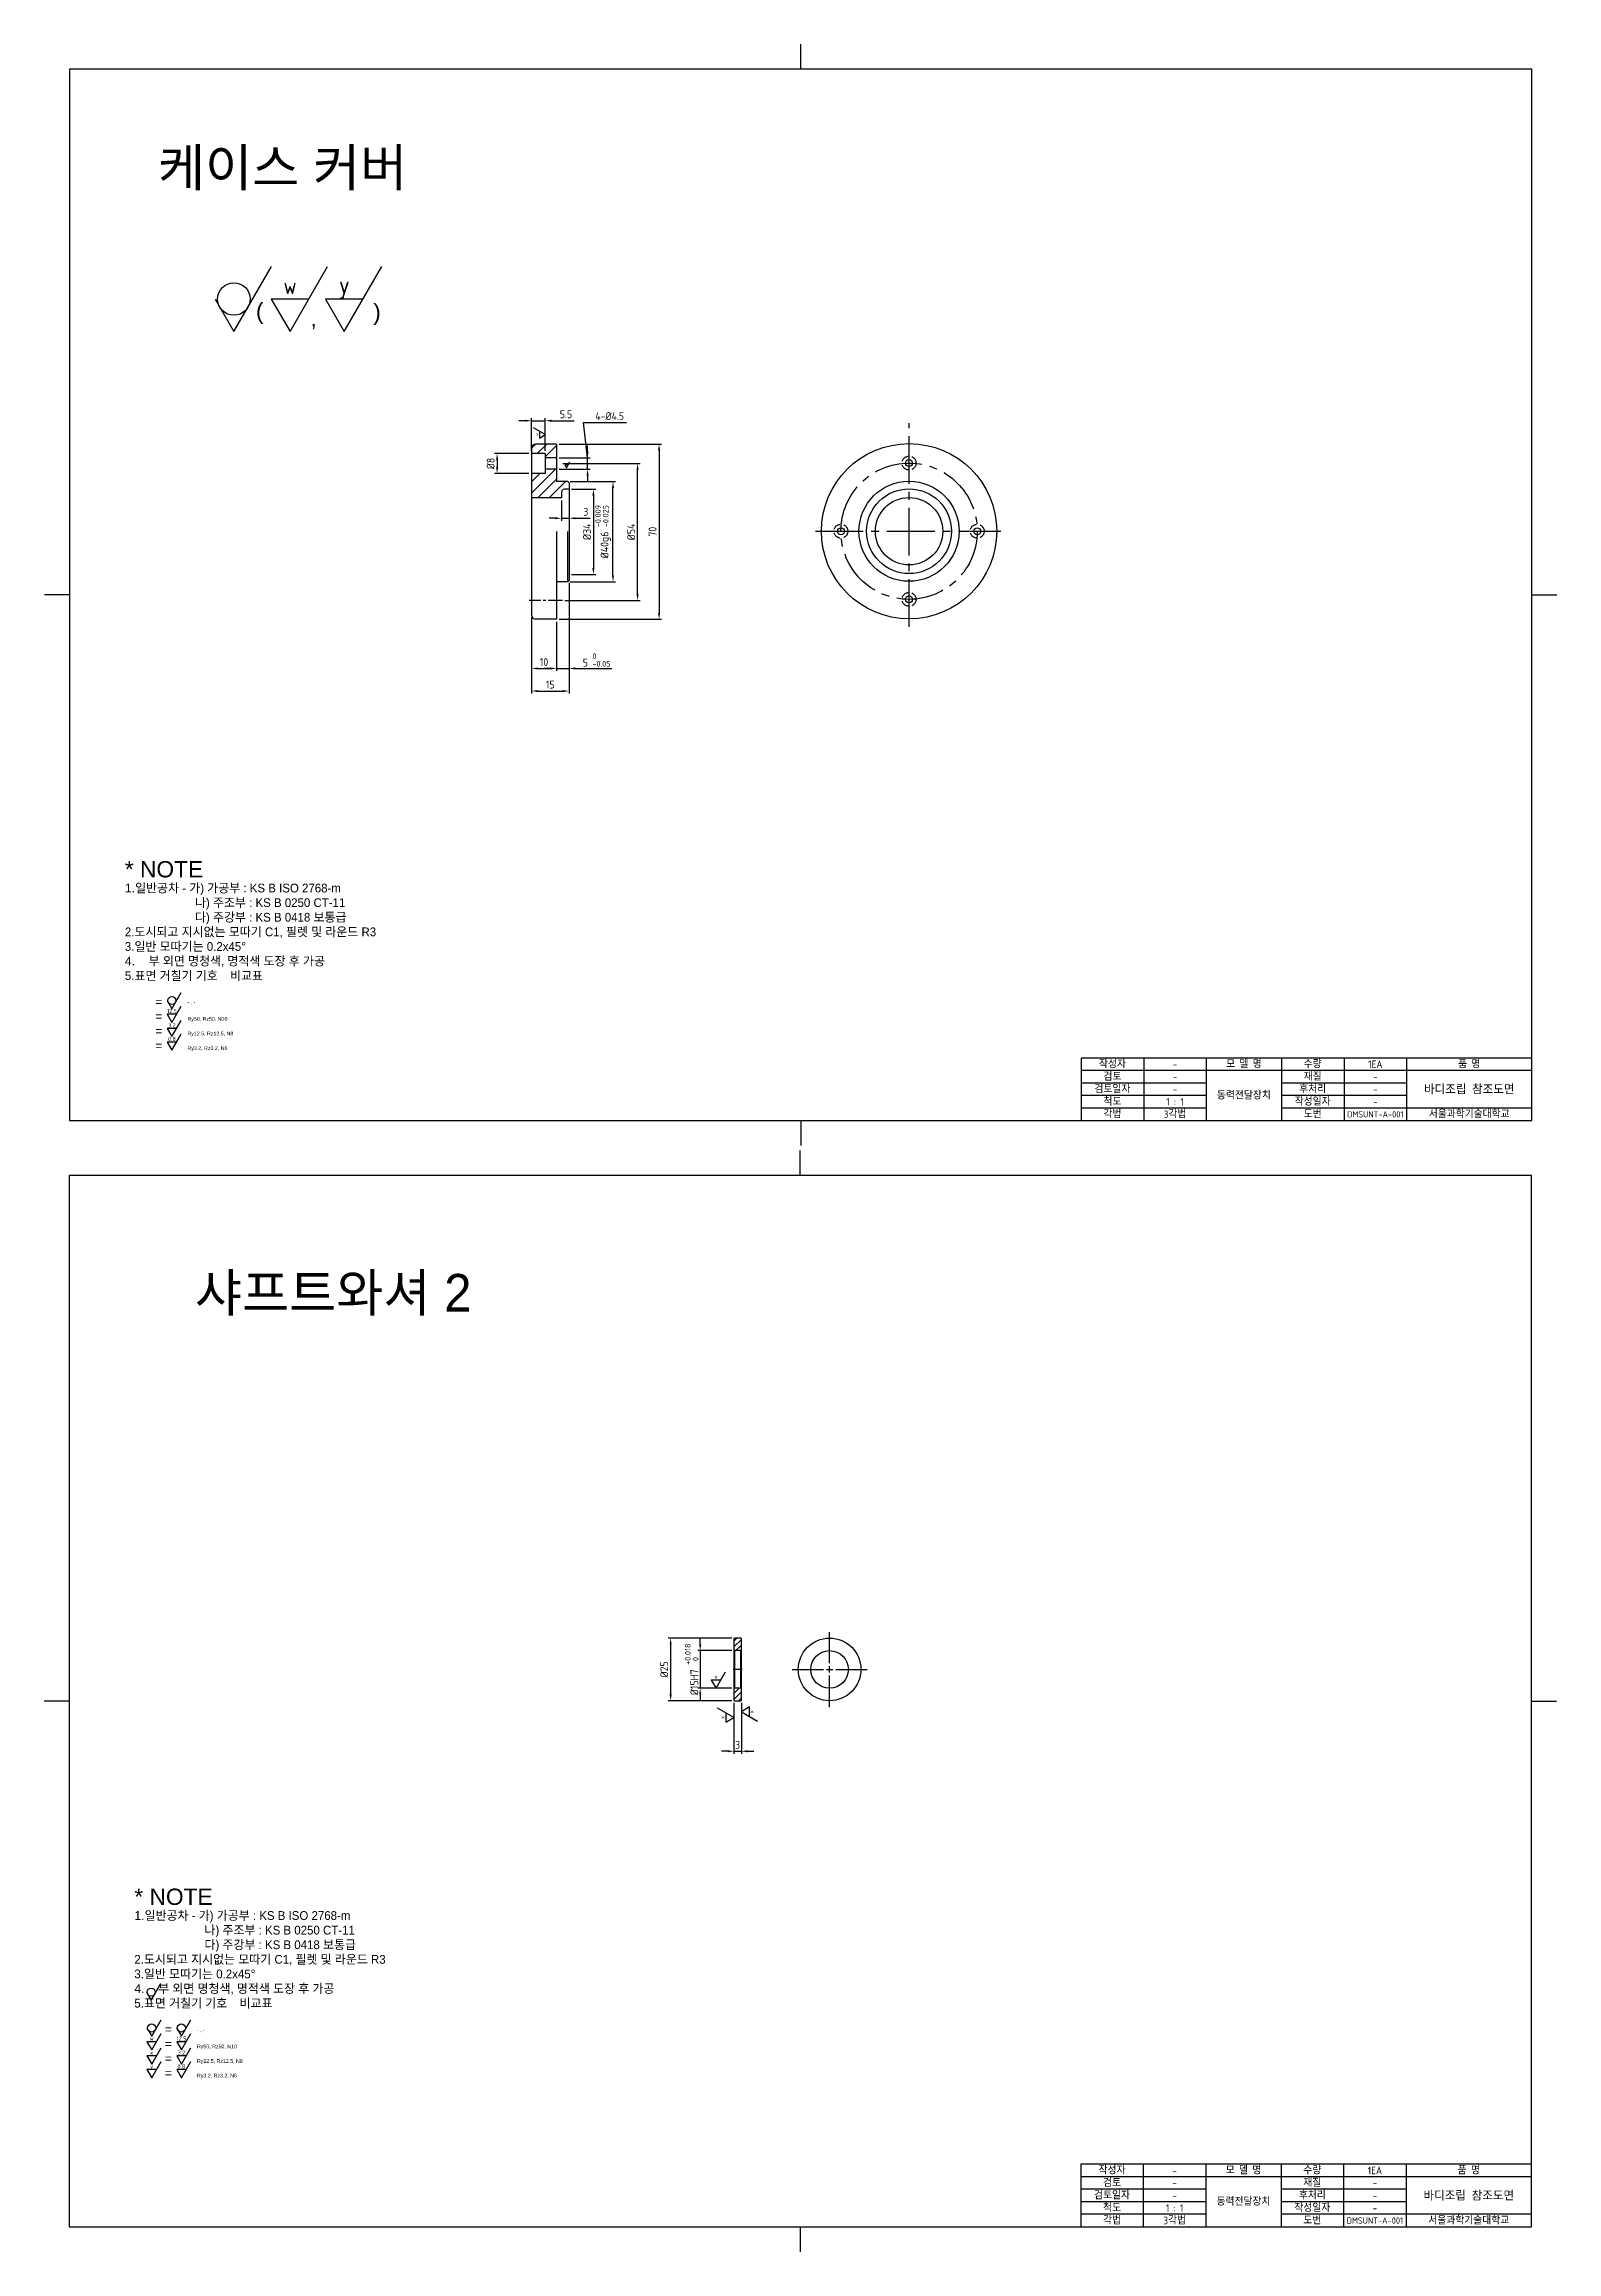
# Model space of a CAD drawing. Header units: millimetres. Extents: x 0 to 1832, y -442 to 895.
# Drawn here: x 614 to 1218, y -442 to 440 of the extents above; entities that cross this region are included whole.
import ezdxf
from ezdxf.enums import TextEntityAlignment as Align

# ---------------------------------------------------------------- set-up
doc = ezdxf.new("R2010")
doc.units = ezdxf.units.MM
for name, pattern in [('CENTER', [50.8, 31.75, -6.35, 6.35, -6.35]), ('CENTER2', [28.575, 19.05, -3.175, 3.175, -3.175]), ('HIDDEN2', [4.7625, 3.175, -1.5875])]:
    doc.linetypes.add(name, pattern=pattern)
for name, color, linetype in [('1점쇄선', 1, 'CENTER'), ('가는선', 1, 'Continuous'), ('문자', 2, 'Continuous'), ('숨은선', 2, 'HIDDEN2'), ('외형선', 3, 'Continuous'), ('윤곽선', 4, 'Continuous'), ('중심선', 1, 'CENTER2'), ('치수문자', 2, 'Continuous')]:
    doc.layers.add(name, color=color, linetype=linetype)
doc.styles.add('Annotative', font='arial.ttf')
doc.styles.get("Standard").update_dxf_attribs({"font": 'ISOCP.SHX', "bigfont": 'WHGTXT.SHX'})
doc.dimstyles.new('KS', dxfattribs={"dimtxt": 3.15, "dimasz": 2.5, "dimexe": 1, "dimexo": 1, "dimgap": 1, "dimtad": 1, "dimzin": 12, "dimdsep": 46, "dimtxsty": 'Standard', "dimcen": 0, "dimclrd": 1, "dimclre": 1, "dimclrt": 2, "dimadec": 0, "dimazin": 0, "dimtfac": 1, "dimtmove": 0, "dimatfit": 3, "dimfxl": 1, "dimarcsym": 0})

msp = doc.modelspace()

# ---------------------------------------------------------------- texts
at = {"layer": '1점쇄선', "color": 2, "insert": (833.956, 289.835), "char_height": 3.15, "attachment_point": 7}
msp.add_mtext('4-%%c4.5', dxfattribs=at)
at = {"layer": '문자', "attachment_point": 5}
for s, width, insert, char_height in [('작성자', 25, (1040.5, 32.5), 3), ('검토', 25, (1040.5, 27.5), 3), ('-', 25, (1065.5, 32.5), 3), ('-', 25, (1065.5, 27.5), 3), ('모 델 명', 30, (1093, 32.5), 3), ('재질', 25, (1120.5, 27.5), 3), ('수량', 25, (1120.5, 32.5), 3), ('1EA', 25, (1145.5, 32.5), 3), ('-', 25, (1145.5, 27.5), 3), ('품 명', 50, (1183, 32.5), 3), ('검토일자', 25, (1040.5, 22.5), 3), ('척도', 25, (1040.5, 17.5), 3), ('1 : 1', 25, (1065.5, 17.5), 3), ('-', 25, (1065.5, 22.5), 3), ('동력전달장치', 30, (1093, 20), 3), ('작성일자', 25, (1120.5, 17.5), 3), ('후처리', 25, (1120.5, 22.5), 3), ('-', 25, (1145.5, 22.5), 3), ('바디조립 참조도면', 50, (1183, 22.5), 4), ('각법', 25, (1040.5, 12.5), 3), ('3각법', 25, (1065.5, 12.5), 3), ('도번', 25, (1120.5, 12.5), 3), ('DMSUNT-A-001', 25, (1145.5, 12.5), 2.5), ('-', 25, (1145.5, 17.5), 3), ('서울과학기술대학교', 50, (1183, 12.5), 3), ('작성자', 25, (1040.339, -409.394), 3), ('검토', 25, (1040.339, -414.394), 3), ('-', 25, (1065.339, -409.394), 3), ('모 델 명', 30, (1092.839, -409.394), 3), ('재질', 25, (1120.339, -414.394), 3), ('수량', 25, (1120.339, -409.394), 3), ('1EA', 25, (1145.339, -409.394), 3), ('품 명', 50, (1182.839, -409.394), 3), ('검토일자', 25, (1040.339, -419.394), 3), ('척도', 25, (1040.339, -424.394), 3), ('1 : 1', 25, (1065.339, -424.394), 3), ('-', 25, (1065.339, -414.394), 3), ('-', 25, (1065.339, -419.394), 3), ('동력전달장치', 30, (1092.839, -421.894), 3), ('작성일자', 25, (1120.339, -424.394), 3), ('후처리', 25, (1120.339, -419.394), 3), ('-', 25, (1145.339, -414.394), 3), ('-', 25, (1145.339, -419.394), 3), ('바디조립 참조도면', 50, (1182.839, -419.394), 4), ('각법', 25, (1040.339, -429.394), 3), ('3각법', 25, (1065.339, -429.394), 3), ('도번', 25, (1120.339, -429.394), 3), ('DMSUNT-A-001', 25, (1145.339, -429.394), 2.5), ('-', 25, (1145.339, -424.394), 3), ('서울과학기술대학교', 50, (1182.839, -429.394), 3)]:
    msp.add_mtext_dynamic_manual_height_columns(s, width=width, gutter_width=15, heights=[0], dxfattribs=dict(at, insert=insert, char_height=char_height))
at = {"layer": '외형선', "attachment_point": 1, "style": 'Annotative'}
for s, insert, char_height, width in [('{\\fGulim|b0|i0|c129|p50;\\C0;\\c16777215;케이스 커버}', (659.293, 398.177), 15, 129.69747), ('(', (698.425, 336.656), 6.5, 15.12111), (')', (745.262, 336.29), 6.5, 15.12111), (',', (720.183, 333.73), 6.5, 10.51676), ('{\\fGulim|b0|i0|c129|p50;\\C0;\\c16777215;샤프트와셔 2}', (674.045, -51.264), 15, 129.69747)]:
    msp.add_mtext(s, dxfattribs=dict(at, insert=insert, char_height=char_height, width=width))
at = {"layer": '치수문자', "attachment_point": 1, "style": 'Annotative'}
for s, insert, char_height, width in [('* NOTE', (646.068, 113.656), 6.5, 36.45384), ('1.{\\fGulim|b0|i0|c129|p50;일반공차 - 가) 가공부 : KS B ISO 2768-m\\P^I^I나) 주조부 : KS B 0250 CT-11\\P^I^I다) 주강부 : KS B 0418 보통급\\P2.도시되고 지시없는 모따기 C1, 필렛 및 라운드 R3\\P3.일반 모따기는 0.2x45}°\\P4.    {\\fGulim|b0|i0|c129|p50;부 외면 명청색, 명적색 도장 후 가공\\P5.표면 거칠기 기호^I비교표}', (646.068, 104.645), 3.5, 236.19745), ('- , -\\P{\\H1.66667x; \\P}Ry50, Rz50, N10\\P{\\H1.33333x; \\P}Ry12.5, Rz12.5, N8\\P{\\H1.33333x;\\P}Ry3.2, Rz3.2, N6', (671.084, 58.041), 1.5, 30.10061), ('* NOTE', (649.859, -296.789), 6.5, 36.45384), ('1.{\\fGulim|b0|i0|c129|p50;일반공차 - 가) 가공부 : KS B ISO 2768-m\\P^I^I나) 주조부 : KS B 0250 CT-11\\P^I^I다) 주강부 : KS B 0418 보통급\\P2.도시되고 지시없는 모따기 C1, 필렛 및 라운드 R3\\P3.일반 모따기는 0.2x45}°\\P4.    {\\fGulim|b0|i0|c129|p50;부 외면 명청색, 명적색 도장 후 가공\\P5.표면 거칠기 기호^I비교표}', (649.859, -305.8), 3.5, 236.19745), ('- , -\\P{\\H1.66667x; \\P}Ry50, Rz50, N10\\P{\\H1.33333x; \\P}Ry12.5, Rz12.5, N8\\P{\\H1.33333x;\\P}Ry3.2, Rz3.2, N6', (674.875, -352.404), 1.5, 30.10061)]:
    msp.add_mtext(s, dxfattribs=dict(at, insert=insert, char_height=char_height, width=width))
at = {"layer": '치수문자', "char_height": 3.5, "attachment_point": 1, "style": 'Annotative'}
for insert in [(658.217, 59.228), (662.008, -351.217)]:
    msp.add_mtext_dynamic_manual_height_columns('=\\P=\\P=\\P=', width=4.52297, gutter_width=32.5, heights=[0], dxfattribs=dict(at, insert=insert))

# ---------------------------------------------------------------- blocks, each defined once
blk = doc.blocks.new('표면거칠기2')
at = {"layer": '외형선'}
for p, q in [((32.33, 238.6), (47.33, 264.58)), ((24.83, 251.59), (32.33, 238.6))]:
    blk.add_line(p, q, dxfattribs=at)
blk.add_circle((32.33, 251.59), 6.5, dxfattribs=at)
blk = doc.blocks.new('표면거칠기')
at = {"layer": '외형선'}
for p, q in [((0, -12.99), (15, 12.99)), ((7.5, 0), (-7.5, 0)), ((-7.5, 0), (0, -12.99))]:
    blk.add_line(p, q, dxfattribs=at)
blk.add_attdef('표면거칠기', text='', height=6.5).set_placement((0, 0), align=Align.BOTTOM_CENTER)
blk = doc.blocks.new('블록')
at = {"layer": '외형선'}
for p, q in [((-14.3, 24.8), (0, 0)), ((14.3, 24.8), (-14.3, 24.8)), ((0, 0), (28.6, 49.6))]:
    blk.add_line(p, q, dxfattribs=at)
blk.add_attdef('기호', text='', height=12.3).set_placement((0, 24.8), align=Align.BOTTOM_CENTER)
blk = doc.blocks.new('*D300')
at = {"layer": 'Defpoints', "color": 0, "transparency": 16777216}
for p in [(818.48, 280.26), (818.48, 210.26), (859.42, 210.26)]:
    blk.add_point(p, dxfattribs=at)
at = {"layer": '외형선', "color": 1, "linetype": 'ByBlock', "lineweight": -2, "transparency": 16777216}
for p, q in [((819.48, 280.26), (860.42, 280.26)), ((859.42, 277.76), (859.42, 212.76)), ((819.48, 210.26), (860.42, 210.26))]:
    blk.add_line(p, q, dxfattribs=at)
at = {"layer": '외형선', "color": 1, "transparency": 16777216}
for points in [[(859, 277.76), (859.84, 277.76), (859.42, 280.26)], [(859, 212.76), (859.84, 212.76), (859.42, 210.26)]]:
    blk.add_solid(points, dxfattribs=at)
at = {"layer": '외형선', "color": 2, "transparency": 16777216, "insert": (856.84, 245.26), "char_height": 3.15, "attachment_point": 5, "rotation": 90}
blk.add_mtext('70', dxfattribs=at)
blk = doc.blocks.new('*U302')
at = {"layer": '1점쇄선', "color": 0, "linetype": 'CENTER2', "ltscale": 0.3, "transparency": 16777216}
blk.add_line((3.32, 0), (-9.9, 0), dxfattribs=at)
blk = doc.blocks.new('*D303')
at = {"layer": '1점쇄선', "color": 1, "linetype": 'ByBlock', "lineweight": -2, "transparency": 16777216}
for p, q in [((821.05, 272.48), (851.85, 272.48)), ((850.85, 220.26), (850.85, 269.98)), ((821.82, 217.76), (851.85, 217.76))]:
    blk.add_line(p, q, dxfattribs=at)
at = {"layer": '1점쇄선', "color": 1, "transparency": 16777216}
for points in [[(850.43, 269.98), (851.27, 269.98), (850.85, 272.48)], [(850.43, 220.26), (851.27, 220.26), (850.85, 217.76)]]:
    blk.add_solid(points, dxfattribs=at)
at = {"layer": 'Defpoints', "color": 0, "transparency": 16777216}
for p in [(820.05, 272.48), (850.85, 272.48), (820.82, 217.76)]:
    blk.add_point(p, dxfattribs=at)
at = {"layer": '1점쇄선', "color": 2, "transparency": 16777216, "insert": (848.27, 245.12), "char_height": 3.15, "attachment_point": 5, "rotation": 90}
blk.add_mtext('%%C54', dxfattribs=at)
blk = doc.blocks.new('*D304')
at = {"layer": '1점쇄선', "color": 1, "linetype": 'ByBlock', "lineweight": -2, "transparency": 16777216}
for p, q in [((823.93, 265.26), (842.03, 265.26)), ((841.03, 227.76), (841.03, 262.76)), ((823.93, 225.26), (842.03, 225.26))]:
    blk.add_line(p, q, dxfattribs=at)
at = {"layer": '1점쇄선', "color": 1, "transparency": 16777216}
for points in [[(840.61, 262.76), (841.45, 262.76), (841.03, 265.26)], [(840.61, 227.76), (841.45, 227.76), (841.03, 225.26)]]:
    blk.add_solid(points, dxfattribs=at)
at = {"layer": 'Defpoints', "color": 0, "transparency": 16777216}
for p in [(822.93, 265.26), (841.03, 265.26), (822.93, 225.26)]:
    blk.add_point(p, dxfattribs=at)
at = {"layer": '1점쇄선', "color": 2, "transparency": 16777216, "insert": (837.07, 245.26), "char_height": 3.15, "attachment_point": 5, "rotation": 90}
blk.add_mtext('%%C40g6 {\\H0.7x;\\S-0.009^ -0.025;}', dxfattribs=at)
blk = doc.blocks.new('*D305')
at = {"layer": '1점쇄선', "color": 1, "linetype": 'ByBlock', "lineweight": -2, "transparency": 16777216}
for p, q in [((807.48, 276.48), (793.73, 276.48)), ((794.73, 273.98), (794.73, 270.98)), ((807.48, 268.48), (793.73, 268.48))]:
    blk.add_line(p, q, dxfattribs=at)
at = {"layer": '1점쇄선', "color": 1, "transparency": 16777216}
for points in [[(794.31, 273.98), (795.15, 273.98), (794.73, 276.48)], [(794.31, 270.98), (795.15, 270.98), (794.73, 268.48)]]:
    blk.add_solid(points, dxfattribs=at)
at = {"layer": 'Defpoints', "color": 0, "transparency": 16777216}
for p in [(808.48, 276.48), (794.73, 268.48), (808.48, 268.48)]:
    blk.add_point(p, dxfattribs=at)
at = {"layer": '1점쇄선', "color": 2, "transparency": 16777216, "insert": (792.16, 272.48), "char_height": 3.15, "attachment_point": 5, "rotation": 90}
blk.add_mtext('%%C8', dxfattribs=at)
blk = doc.blocks.new('*D306')
at = {"layer": '1점쇄선', "color": 1, "linetype": 'ByBlock', "lineweight": -2, "transparency": 16777216}
for p, q in [((819.48, 274.73), (831.88, 274.73)), ((830.88, 277.23), (830.88, 279.73)), ((830.88, 270.23), (830.88, 274.73)), ((819.48, 270.23), (831.88, 270.23)), ((830.88, 267.73), (830.88, 265.23))]:
    blk.add_line(p, q, dxfattribs=at)
at = {"layer": '1점쇄선', "color": 1, "transparency": 16777216}
for points in [[(830.46, 277.23), (831.29, 277.23), (830.88, 274.73)], [(830.46, 267.73), (831.29, 267.73), (830.88, 270.23)]]:
    blk.add_solid(points, dxfattribs=at)
at = {"layer": 'Defpoints', "color": 0, "transparency": 16777216}
for p in [(818.48, 274.73), (830.88, 274.73), (818.48, 270.23)]:
    blk.add_point(p, dxfattribs=at)
blk = doc.blocks.new('*D307')
at = {"layer": '1점쇄선', "color": 1, "linetype": 'ByBlock', "lineweight": -2, "transparency": 16777216}
for p, q in [((808.48, 210.92), (808.48, 189.61)), ((818.48, 209.26), (818.48, 189.61)), ((810.98, 190.61), (815.98, 190.61))]:
    blk.add_line(p, q, dxfattribs=at)
at = {"layer": '1점쇄선', "color": 1, "transparency": 16777216}
for points in [[(810.98, 191.03), (810.98, 190.19), (808.48, 190.61)], [(815.98, 191.03), (815.98, 190.19), (818.48, 190.61)]]:
    blk.add_solid(points, dxfattribs=at)
at = {"layer": 'Defpoints', "color": 0, "transparency": 16777216}
for p in [(808.48, 211.92), (818.48, 210.26), (818.48, 190.61)]:
    blk.add_point(p, dxfattribs=at)
at = {"layer": '1점쇄선', "color": 2, "transparency": 16777216, "insert": (813.48, 193.19), "char_height": 3.15, "attachment_point": 5}
blk.add_mtext('10', dxfattribs=at)
blk = doc.blocks.new('*D308')
at = {"layer": '1점쇄선', "color": 1, "linetype": 'ByBlock', "lineweight": -2, "transparency": 16777216}
for p, q in [((823.48, 224.81), (823.48, 180.59)), ((808.48, 210.92), (808.48, 180.59)), ((810.98, 181.59), (820.98, 181.59))]:
    blk.add_line(p, q, dxfattribs=at)
at = {"layer": '1점쇄선', "color": 1, "transparency": 16777216}
for points in [[(810.98, 182.01), (810.98, 181.18), (808.48, 181.59)], [(820.98, 182.01), (820.98, 181.18), (823.48, 181.59)]]:
    blk.add_solid(points, dxfattribs=at)
at = {"layer": 'Defpoints', "color": 0, "transparency": 16777216}
for p in [(823.48, 225.81), (808.48, 211.92), (823.48, 181.59)]:
    blk.add_point(p, dxfattribs=at)
at = {"layer": '1점쇄선', "color": 2, "transparency": 16777216, "insert": (815.98, 184.17), "char_height": 3.15, "attachment_point": 5}
blk.add_mtext('15', dxfattribs=at)
blk = doc.blocks.new('*D309')
at = {"layer": '1점쇄선', "color": 1, "linetype": 'ByBlock', "lineweight": -2, "transparency": 16777216}
for p, q in [((815.98, 190.61), (813.48, 190.61)), ((818.48, 190.61), (823.48, 190.61)), ((825.98, 190.61), (840.52, 190.61))]:
    blk.add_line(p, q, dxfattribs=at)
at = {"layer": '1점쇄선', "color": 1, "transparency": 16777216}
for points in [[(815.98, 191.03), (815.98, 190.19), (818.48, 190.61)], [(825.98, 191.03), (825.98, 190.19), (823.48, 190.61)]]:
    blk.add_solid(points, dxfattribs=at)
at = {"layer": 'Defpoints', "color": 0, "transparency": 16777216}
for p in [(818.48, 190.61), (823.48, 190.61), (823.48, 190.61)]:
    blk.add_point(p, dxfattribs=at)
at = {"layer": '1점쇄선', "color": 2, "transparency": 16777216, "insert": (834.5, 194.01), "char_height": 3.15, "attachment_point": 5}
blk.add_mtext('5 {\\H0.7x;\\S0 ^ -0.05;}', dxfattribs=at)
blk = doc.blocks.new('*D310')
at = {"layer": '1점쇄선', "color": 1, "linetype": 'ByBlock', "lineweight": -2, "transparency": 16777216}
for p, q in [((824.48, 262.2), (834.2, 262.2)), ((833.2, 259.7), (833.2, 230.71)), ((824.48, 228.21), (834.2, 228.21))]:
    blk.add_line(p, q, dxfattribs=at)
at = {"layer": '1점쇄선', "color": 1, "transparency": 16777216}
for points in [[(832.78, 259.7), (833.62, 259.7), (833.2, 262.2)], [(832.78, 230.71), (833.62, 230.71), (833.2, 228.21)]]:
    blk.add_solid(points, dxfattribs=at)
at = {"layer": 'Defpoints', "color": 0, "transparency": 16777216}
for p in [(823.48, 262.2), (823.48, 228.21), (833.2, 228.21)]:
    blk.add_point(p, dxfattribs=at)
at = {"layer": '1점쇄선', "color": 2, "transparency": 16777216, "insert": (830.63, 245.2), "char_height": 3.15, "attachment_point": 5, "rotation": 90}
blk.add_mtext('%%C34', dxfattribs=at)
blk = doc.blocks.new('*D311')
at = {"layer": '1점쇄선', "color": 1, "linetype": 'ByBlock', "lineweight": -2, "transparency": 16777216}
for p, q in [((820.48, 257.73), (820.48, 249.61)), ((823.48, 257.73), (823.48, 249.61)), ((817.98, 250.61), (815.48, 250.61)), ((820.48, 250.61), (823.48, 250.61)), ((825.98, 250.61), (831.87, 250.61))]:
    blk.add_line(p, q, dxfattribs=at)
at = {"layer": '1점쇄선', "color": 1, "transparency": 16777216}
for points in [[(817.98, 251.03), (817.98, 250.2), (820.48, 250.61)], [(825.98, 251.03), (825.98, 250.2), (823.48, 250.61)]]:
    blk.add_solid(points, dxfattribs=at)
at = {"layer": 'Defpoints', "color": 0, "transparency": 16777216}
for p in [(820.48, 258.73), (823.48, 258.73), (823.48, 250.61)]:
    blk.add_point(p, dxfattribs=at)
at = {"layer": '1점쇄선', "color": 2, "transparency": 16777216, "insert": (830.18, 253.19), "char_height": 3.15, "attachment_point": 5}
blk.add_mtext('3', dxfattribs=at)
blk = doc.blocks.new('*D312')
at = {"layer": '1점쇄선', "color": 1, "linetype": 'ByBlock', "lineweight": -2, "transparency": 16777216}
for p, q in [((805.98, 289.57), (803.48, 289.57)), ((808.48, 277.48), (808.48, 290.57)), ((808.48, 289.57), (813.98, 289.57)), ((813.98, 277.48), (813.98, 290.57)), ((816.48, 289.57), (825.52, 289.57))]:
    blk.add_line(p, q, dxfattribs=at)
at = {"layer": '1점쇄선', "color": 1, "transparency": 16777216}
for points in [[(805.98, 289.99), (805.98, 289.16), (808.48, 289.57)], [(816.48, 289.99), (816.48, 289.16), (813.98, 289.57)]]:
    blk.add_solid(points, dxfattribs=at)
at = {"layer": 'Defpoints', "color": 0, "transparency": 16777216}
for p in [(813.98, 289.57), (808.48, 276.48), (813.98, 276.48)]:
    blk.add_point(p, dxfattribs=at)
at = {"layer": '1점쇄선', "color": 2, "transparency": 16777216, "insert": (822.25, 292.15), "char_height": 3.15, "attachment_point": 5}
blk.add_mtext('5.5', dxfattribs=at)
blk = doc.blocks.new('*D326')
at = {"layer": 'Defpoints', "color": 0, "transparency": 16777216}
for p in [(889.51, -201.73), (875.86, -216.73), (889.51, -216.73)]:
    blk.add_point(p, dxfattribs=at)
at = {"layer": '외형선', "color": 1, "linetype": 'ByBlock', "lineweight": -2, "transparency": 16777216}
for p, q in [((888.51, -201.73), (874.86, -201.73)), ((875.86, -199.23), (875.86, -196.73)), ((875.86, -201.73), (875.86, -216.73)), ((888.51, -216.73), (874.86, -216.73)), ((875.86, -219.23), (875.86, -221.73))]:
    blk.add_line(p, q, dxfattribs=at)
at = {"layer": '외형선', "color": 1, "transparency": 16777216}
for points in [[(875.44, -199.23), (876.28, -199.23), (875.86, -201.73)], [(875.44, -219.23), (876.28, -219.23), (875.86, -216.73)]]:
    blk.add_solid(points, dxfattribs=at)
at = {"layer": '외형선', "color": 2, "transparency": 16777216, "insert": (872.45, -209.23), "char_height": 3.15, "attachment_point": 5, "rotation": 90}
blk.add_mtext('%%C15H7 {\\H0.7x;\\S+0.018^  0;}', dxfattribs=at)
blk = doc.blocks.new('*D327')
at = {"layer": 'Defpoints', "color": 0, "transparency": 16777216}
for p in [(889.51, -196.73), (864.05, -221.73), (889.51, -221.73)]:
    blk.add_point(p, dxfattribs=at)
at = {"layer": '외형선', "color": 1, "linetype": 'ByBlock', "lineweight": -2, "transparency": 16777216}
for p, q in [((888.51, -196.73), (863.05, -196.73)), ((864.05, -199.23), (864.05, -219.23)), ((888.51, -221.73), (863.05, -221.73))]:
    blk.add_line(p, q, dxfattribs=at)
at = {"layer": '외형선', "color": 1, "transparency": 16777216}
for points in [[(863.64, -199.23), (864.47, -199.23), (864.05, -196.73)], [(863.64, -219.23), (864.47, -219.23), (864.05, -221.73)]]:
    blk.add_solid(points, dxfattribs=at)
at = {"layer": '외형선', "color": 2, "transparency": 16777216, "insert": (861.48, -209.23), "char_height": 3.15, "attachment_point": 5, "rotation": 90}
blk.add_mtext('%%C25', dxfattribs=at)
blk = doc.blocks.new('*U328')
at = {"layer": '1점쇄선', "color": 0, "linetype": 'CENTER2', "transparency": 16777216}
for p, q in [((0, 2.5), (0, 14.87)), ((-15.01, 0), (-2.5, 0)), ((2.5, 0), (14.97, 0)), ((0, -15.08), (0, -2.5))]:
    blk.add_line(p, q, dxfattribs=at)
at = {"layer": '1점쇄선', "color": 0, "linetype": 'Continuous', "transparency": 16777216}
for p, q in [((-1.25, 0), (1.25, 0)), ((0, -1.25), (0, 1.25))]:
    blk.add_line(p, q, dxfattribs=at)
blk = doc.blocks.new('*D329')
at = {"layer": 'Defpoints', "color": 0, "ltscale": 0.3, "transparency": 16777216}
for p in [(889.31, -221.53), (892.31, -221.53), (892.31, -241.93)]:
    blk.add_point(p, dxfattribs=at)
at = {"layer": '외형선', "color": 1, "linetype": 'ByBlock', "lineweight": -2, "ltscale": 0.3, "transparency": 16777216}
for p, q in [((889.31, -222.53), (889.31, -242.93)), ((892.31, -222.53), (892.31, -242.93)), ((886.81, -241.93), (884.31, -241.93)), ((889.31, -241.93), (892.31, -241.93)), ((894.81, -241.93), (897.31, -241.93))]:
    blk.add_line(p, q, dxfattribs=at)
at = {"layer": '외형선', "color": 1, "ltscale": 0.3, "transparency": 16777216}
for points in [[(886.81, -241.52), (886.81, -242.35), (889.31, -241.93)], [(894.81, -241.52), (894.81, -242.35), (892.31, -241.93)]]:
    blk.add_solid(points, dxfattribs=at)
at = {"layer": '외형선', "color": 2, "ltscale": 0.3, "transparency": 16777216, "insert": (890.81, -239.36), "char_height": 3.15, "attachment_point": 5}
blk.add_mtext('3', dxfattribs=at)

# ---------------------------------------------------------------- dimensions: what is measured, and where the dimension line sits
at = {"layer": '1점쇄선'}
for base, p1, p2, picture, middle in [((813.976, 289.573), (808.476, 276.48), (813.976, 276.48), '*D312', (822.246, 292.148)), ((823.484, 250.615), (820.484, 258.73), (823.484, 258.73), '*D311', (830.179, 253.19)), ((818.479, 190.611), (808.476, 211.924), (818.479, 210.258), '*D307', (813.478, 193.186))]:
    dim = msp.add_linear_dim(base=base, p1=p1, p2=p2, dimstyle='KS', override={"dimarcsym": 1}, dxfattribs=at)
    dim.commit()
    dim.dimension.update_dxf_attribs({"geometry": picture, "text_midpoint": middle})
for base, p1, p2, text, picture, middle in [((794.732, 268.48), (808.476, 276.48), (808.476, 268.48), '%%C<>', '*D305', (792.157, 272.48)), ((830.878, 274.73), (818.479, 270.23), (818.479, 274.73), ' ', '*D306', (830.878, 272.48)), ((850.849, 272.48), (820.824, 217.758), (820.047, 272.48), '%%C54', '*D303', (848.274, 245.119)), ((841.031, 265.258), (822.928, 225.258), (822.928, 265.258), '%%C<>g6 {\\H0.7x;\\S-0.009^ -0.025;}', '*D304', (837.073, 245.258)), ((833.201, 228.205), (823.484, 262.202), (823.484, 228.205), '%%C<>', '*D310', (830.626, 245.204))]:
    dim = msp.add_linear_dim(base=base, p1=p1, p2=p2, angle=90, text=text, dimstyle='KS', override={"dimarcsym": 1}, dxfattribs=at)
    dim.commit()
    dim.dimension.update_dxf_attribs({"geometry": picture, "text_midpoint": middle})
for base, p1, p2, text, picture, middle in [((823.484, 181.594), (808.476, 211.924), (823.484, 225.813), '15', '*D308', (815.98, 184.169)), ((823.4839, 190.6111), (818.4794, 190.6111), (823.4839, 190.6111), '<> {\\H0.7x;\\S0 ^ -0.05;}', '*D309', (834.5, 194.01))]:
    dim = msp.add_linear_dim(base=base, p1=p1, p2=p2, text=text, dimstyle='KS', override={"dimarcsym": 1}, dxfattribs=at)
    dim.commit()
    dim.dimension.update_dxf_attribs({"geometry": picture, "text_midpoint": middle})
at = {"layer": '외형선'}
dim = msp.add_linear_dim(base=(859.419, 210.258), p1=(818.479, 280.258), p2=(818.479, 210.258), angle=90, dimstyle='KS', override={"dimarcsym": 1}, dxfattribs=at)
dim.commit()
dim.dimension.update_dxf_attribs({"geometry": '*D300', "text_midpoint": (856.844, 245.258)})
for base, p1, p2, text, picture, middle in [((864.052, -221.728), (889.505, -196.728), (889.505, -221.728), '%%C<>', '*D327', (861.477, -209.228)), ((875.861, -216.728), (889.505, -201.728), (889.505, -216.728), '%%C<>H7 {\\H0.7x;\\S+0.018^  0;}', '*D326', (872.452, -209.228))]:
    dim = msp.add_linear_dim(base=base, p1=p1, p2=p2, angle=90, text=text, dimstyle='KS', override={"dimtix": 1, "dimarcsym": 1}, dxfattribs=at)
    dim.commit()
    dim.dimension.update_dxf_attribs({"geometry": picture, "text_midpoint": middle})
at = {"layer": '외형선', "ltscale": 0.3}
dim = msp.add_linear_dim(base=(892.305, -241.934), p1=(889.305, -221.528), p2=(892.305, -221.528), dimstyle='KS', override={"dimtix": 1, "dimarcsym": 1}, dxfattribs=at)
dim.commit()
dim.dimension.update_dxf_attribs({"geometry": '*D329', "text_midpoint": (890.805, -239.359)})

# ---------------------------------------------------------------- hatches: boundary and pattern name
at = {"layer": '1점쇄선'}
h = msp.add_hatch(dxfattribs=at)
h.set_pattern_fill('ANSI31', color=1)
h.paths.add_polyline_path([(823.484, 264.702), (822.928, 265.258), (818.479, 265.258), (818.479, 270.23), (813.976, 270.23), (813.976, 268.48), (808.476, 268.48), (808.476, 258.73), (820.484, 258.73), (820.484, 261.091, -0.4142136), (821.595, 262.202), (823.484, 262.202)])
h.paths.add_polyline_path([(818.479, 280.258), (810.143, 280.258, 0.4142136), (808.476, 278.591), (808.476, 276.48), (813.976, 276.48), (813.976, 274.73), (818.479, 274.73)])
at = {"layer": '외형선'}
h = msp.add_hatch(dxfattribs=at)
h.set_pattern_fill('ANSI31', color=1, scale=0.52)
h.set_pattern_definition([(45, (-3139.3114, -448.6874), (-1.1674333, 1.1674333), [])])
h.paths.add_polyline_path([(889.305, -201.528), (889.505, -201.728), (892.105, -201.728), (892.305, -201.528), (892.305, -196.928), (892.105, -196.728), (889.505, -196.728), (889.305, -196.928)])
h.paths.add_polyline_path([(889.305, -221.528), (889.505, -221.728), (892.105, -221.728), (892.305, -221.528), (892.305, -216.928), (892.105, -216.728), (889.505, -216.728), (889.305, -216.928)])

# ---------------------------------------------------------------- linework, layer by layer
at = {"layer": '1점쇄선', "color": 1, "ltscale": 0.3}
msp.add_line((892.575, -209.228), (889.086, -209.228), dxfattribs=at)
at = {"layer": '가는선'}
for p, q in [((1208, 30), (1028, 30)), ((1053, 35), (1053, 10)), ((1078, 35), (1078, 10)), ((1108, 35), (1108, 10)), ((1133, 35), (1133, 10)), ((1158, 35), (1158, 10)), ((1078, 25), (1028, 25)), ((1078, 20), (1028, 20)), ((1158, 25), (1108, 25)), ((1158, 20), (1108, 20)), ((1078, 15), (1028, 15)), ((1208, 15), (1108, 15)), ((1207.839, -411.894), (1027.839, -411.894)), ((1052.839, -406.894), (1052.839, -431.894)), ((1077.839, -406.894), (1077.839, -431.894)), ((1107.839, -406.894), (1107.839, -431.894)), ((1132.839, -406.894), (1132.839, -431.894)), ((1157.839, -406.894), (1157.839, -431.894)), ((1077.839, -416.894), (1027.839, -416.894)), ((1077.839, -421.894), (1027.839, -421.894)), ((1157.839, -416.894), (1107.839, -416.894)), ((1157.839, -421.894), (1107.839, -421.894)), ((1077.839, -426.894), (1027.839, -426.894)), ((1207.839, -426.894), (1107.839, -426.894))]:
    msp.add_line(p, q, dxfattribs=at)
at = {"layer": '숨은선'}
for centre in [(959.283, 272.652), (932.061, 245.43), (986.506, 245.43), (959.283, 218.208)]:
    msp.add_circle(centre, 2.778, dxfattribs=at)
at = {"layer": '외형선'}
for p, q in [((916, 430), (916, 440)), ((808.476, 278.591), (808.476, 211.924)), ((813.976, 276.48), (808.476, 276.48)), ((808.476, 276.48), (808.476, 268.48)), ((818.479, 280.258), (810.143, 280.258)), ((813.976, 276.48), (813.976, 268.48)), ((818.479, 274.73), (813.976, 274.73)), ((818.479, 280.258), (818.479, 265.258)), ((813.976, 268.48), (808.476, 268.48)), ((818.479, 270.23), (813.976, 270.23)), ((822.928, 265.258), (818.479, 265.258)), ((823.484, 264.702), (822.928, 265.258)), ((823.484, 264.702), (823.484, 225.813)), ((820.484, 258.73), (808.476, 258.73)), ((820.484, 261.091), (820.484, 258.73)), ((823.484, 262.202), (821.595, 262.202)), ((818.479, 245.258), (818.479, 210.258)), ((822.928, 225.258), (822.928, 245.258)), ((822.928, 225.258), (818.479, 225.258)), ((822.928, 225.258), (823.484, 225.813)), ((624, 220), (614, 220)), ((1208, 220), (1218, 220)), ((818.479, 210.258), (810.143, 210.258)), ((1208, 35), (1028, 35)), ((1028, 35), (1028, 10)), ((916, 10), (916, 0)), ((915.839, -11.894), (915.839, -1.894)), ((889.305, -196.928), (889.505, -196.728)), ((889.305, -196.928), (889.305, -221.528)), ((889.505, -201.728), (889.305, -201.528)), ((892.105, -196.728), (889.505, -196.728)), ((892.105, -201.728), (889.505, -201.728)), ((892.105, -196.728), (892.305, -196.928)), ((892.105, -201.728), (892.305, -201.528)), ((892.305, -221.528), (892.305, -196.928)), ((889.505, -216.728), (889.305, -216.928)), ((892.105, -216.728), (889.505, -216.728)), ((892.105, -216.728), (892.305, -216.928)), ((623.839, -221.894), (613.839, -221.894)), ((889.305, -221.528), (889.505, -221.728)), ((889.505, -221.728), (892.105, -221.728)), ((892.105, -221.728), (892.305, -221.528)), ((1207.839, -221.894), (1217.839, -221.894)), ((1207.839, -406.894), (1027.839, -406.894)), ((1027.839, -406.894), (1027.839, -431.894)), ((915.839, -431.894), (915.839, -441.894))]:
    msp.add_line(p, q, dxfattribs=at)
at = {"layer": '외형선', "ltscale": 0.3}
for p, q in [((889.505, -201.728), (889.505, -216.728)), ((892.105, -216.728), (892.105, -201.728))]:
    msp.add_line(p, q, dxfattribs=at)
at = {"layer": '외형선'}
for centre, radius in [((959.283, 245.43), 35), ((959.283, 272.652), 1.389), ((959.283, 245.43), 20), ((959.283, 245.43), 16.944), ((959.283, 245.43), 13.472), ((932.061, 245.43), 1.389), ((986.506, 245.43), 1.389), ((959.283, 218.208), 1.389), ((927.542, -209.228), 12.5), ((927.542, -209.228), 7.5)]:
    msp.add_circle(centre, radius, dxfattribs=at)
for centre, radius, start, end in [((810.143, 278.591), 1.667, 90, 180), ((821.595, 261.091), 1.111, 90, 180), ((810.143, 211.924), 1.667, 180, 270)]:
    msp.add_arc(centre, radius, start, end, dxfattribs=at)
at = {"layer": '윤곽선'}
for points in [[(624, 10), (1208, 10), (1208, 430), (624, 430)], [(623.839, -431.894), (1207.839, -431.894), (1207.839, -11.894), (623.839, -11.894)]]:
    msp.add_lwpolyline(points, close=True, dxfattribs=at)
at = {"layer": '중심선'}
for p, q in [((959.283, 207.186), (959.283, 288.647)), ((921.887, 245.43), (995.928, 245.43))]:
    msp.add_line(p, q, dxfattribs=at)
msp.add_circle((959.283, 245.43), 27.222, dxfattribs=at)

# ---------------------------------------------------------------- block references
at = {"layer": '1점쇄선', "linetype": 'CENTER2', "ltscale": 0.3}
msp.add_blockref('*U302', (817.507, 217.758), dxfattribs=at)
at = {"layer": '1점쇄선', "linetype": 'CENTER2'}
msp.add_blockref('*U328', (927.542, -209.228), dxfattribs=at)
at = {"layer": '외형선'}
msp.add_blockref('표면거칠기2', (657.285, 86.588), dxfattribs=at)
at = {"layer": '외형선', "xscale": 0.0947885498400479, "yscale": 0.0947885498400479, "zscale": 0.0947885498400479, "rotation": 90}
msp.add_blockref('블록', (813.976, 284.026), dxfattribs=at).add_auto_attribs({'기호': 'w'})
at = {"layer": '외형선', "xscale": 0.04638226079053867, "yscale": 0.04638226079053867, "zscale": 0.04638226079053867}
msp.add_blockref('블록', (822.508, 270.813), dxfattribs=at).add_auto_attribs({'기호': 'w'})
at = {"layer": '치수문자'}
ref = msp.add_blockref('표면거칠기', (712.048, 338.174), dxfattribs=at)
ref.add_attrib('표면거칠기', 'w', dxfattribs={"layer": '0', "lineweight": 30, "height": 6.5}).set_placement((712.048, 338.174), align=Align.BOTTOM_CENTER)
ref = msp.add_blockref('표면거칠기', (733.727, 338.174), dxfattribs=at)
ref.add_attrib('표면거칠기', 'y', dxfattribs={"layer": '0', "lineweight": 30, "height": 7}).set_placement((733.727, 338.174), align=Align.BOTTOM_CENTER)
at = {"layer": '치수문자', "xscale": 0.25, "yscale": 0.25, "zscale": 0.25}
for p in [(656.779, -4.942), (648.481, -401.067), (648.695, -415.387), (660.57, -415.387)]:
    msp.add_blockref('표면거칠기2', p, dxfattribs=at)
for p, values in [((664.861, 52.466), {'표면거칠기': '12.5'}), ((664.861, 46.793), {'표면거칠기': '3.2'}), ((664.861, 41.336), {'표면거칠기': '0.8'}), ((882.172, -213.48), {'표면거칠기': 'x'}), ((656.777, -357.979), {'표면거칠기': 'w'}), ((656.777, -363.652), {'표면거칠기': 'x'}), ((668.652, -357.979), {'표면거칠기': '12.5'}), ((668.652, -363.652), {'표면거칠기': '3.2'}), ((656.777, -369.109), {'표면거칠기': 'y'}), ((668.652, -369.109), {'표면거칠기': '0.8'})]:
    msp.add_blockref('표면거칠기', p, dxfattribs=at).add_auto_attribs(values)
for p, rotation in [((886.042, -228.433), 90), ((895.553, -226.119), 270)]:
    msp.add_blockref('표면거칠기', p, dxfattribs=dict(at, rotation=rotation)).add_auto_attribs({'표면거칠기': 'x'})

msp.set_redraw_order([(e.dxf.handle, doc.entitydb.next_handle()) for e in msp.query("TEXT MTEXT ATTDEF DIMENSION ARC_DIMENSION")])  # texts and dimensions are drawn at this point

# ---------------------------------------------------------------- leaders
at = {"layer": '1점쇄선', "annotation_type": 0, "has_hookline": 1, "hookline_direction": 0, "text_width": 12.415}
msp.add_leader([(830.878, 274.73), (829.208, 288.835), (832.956, 288.835)], dimstyle='KS', override={"dimgap": 1, "dimtad": 1, "dimarcsym": 1}, dxfattribs=at)

doc.saveas('drawing.dxf')
